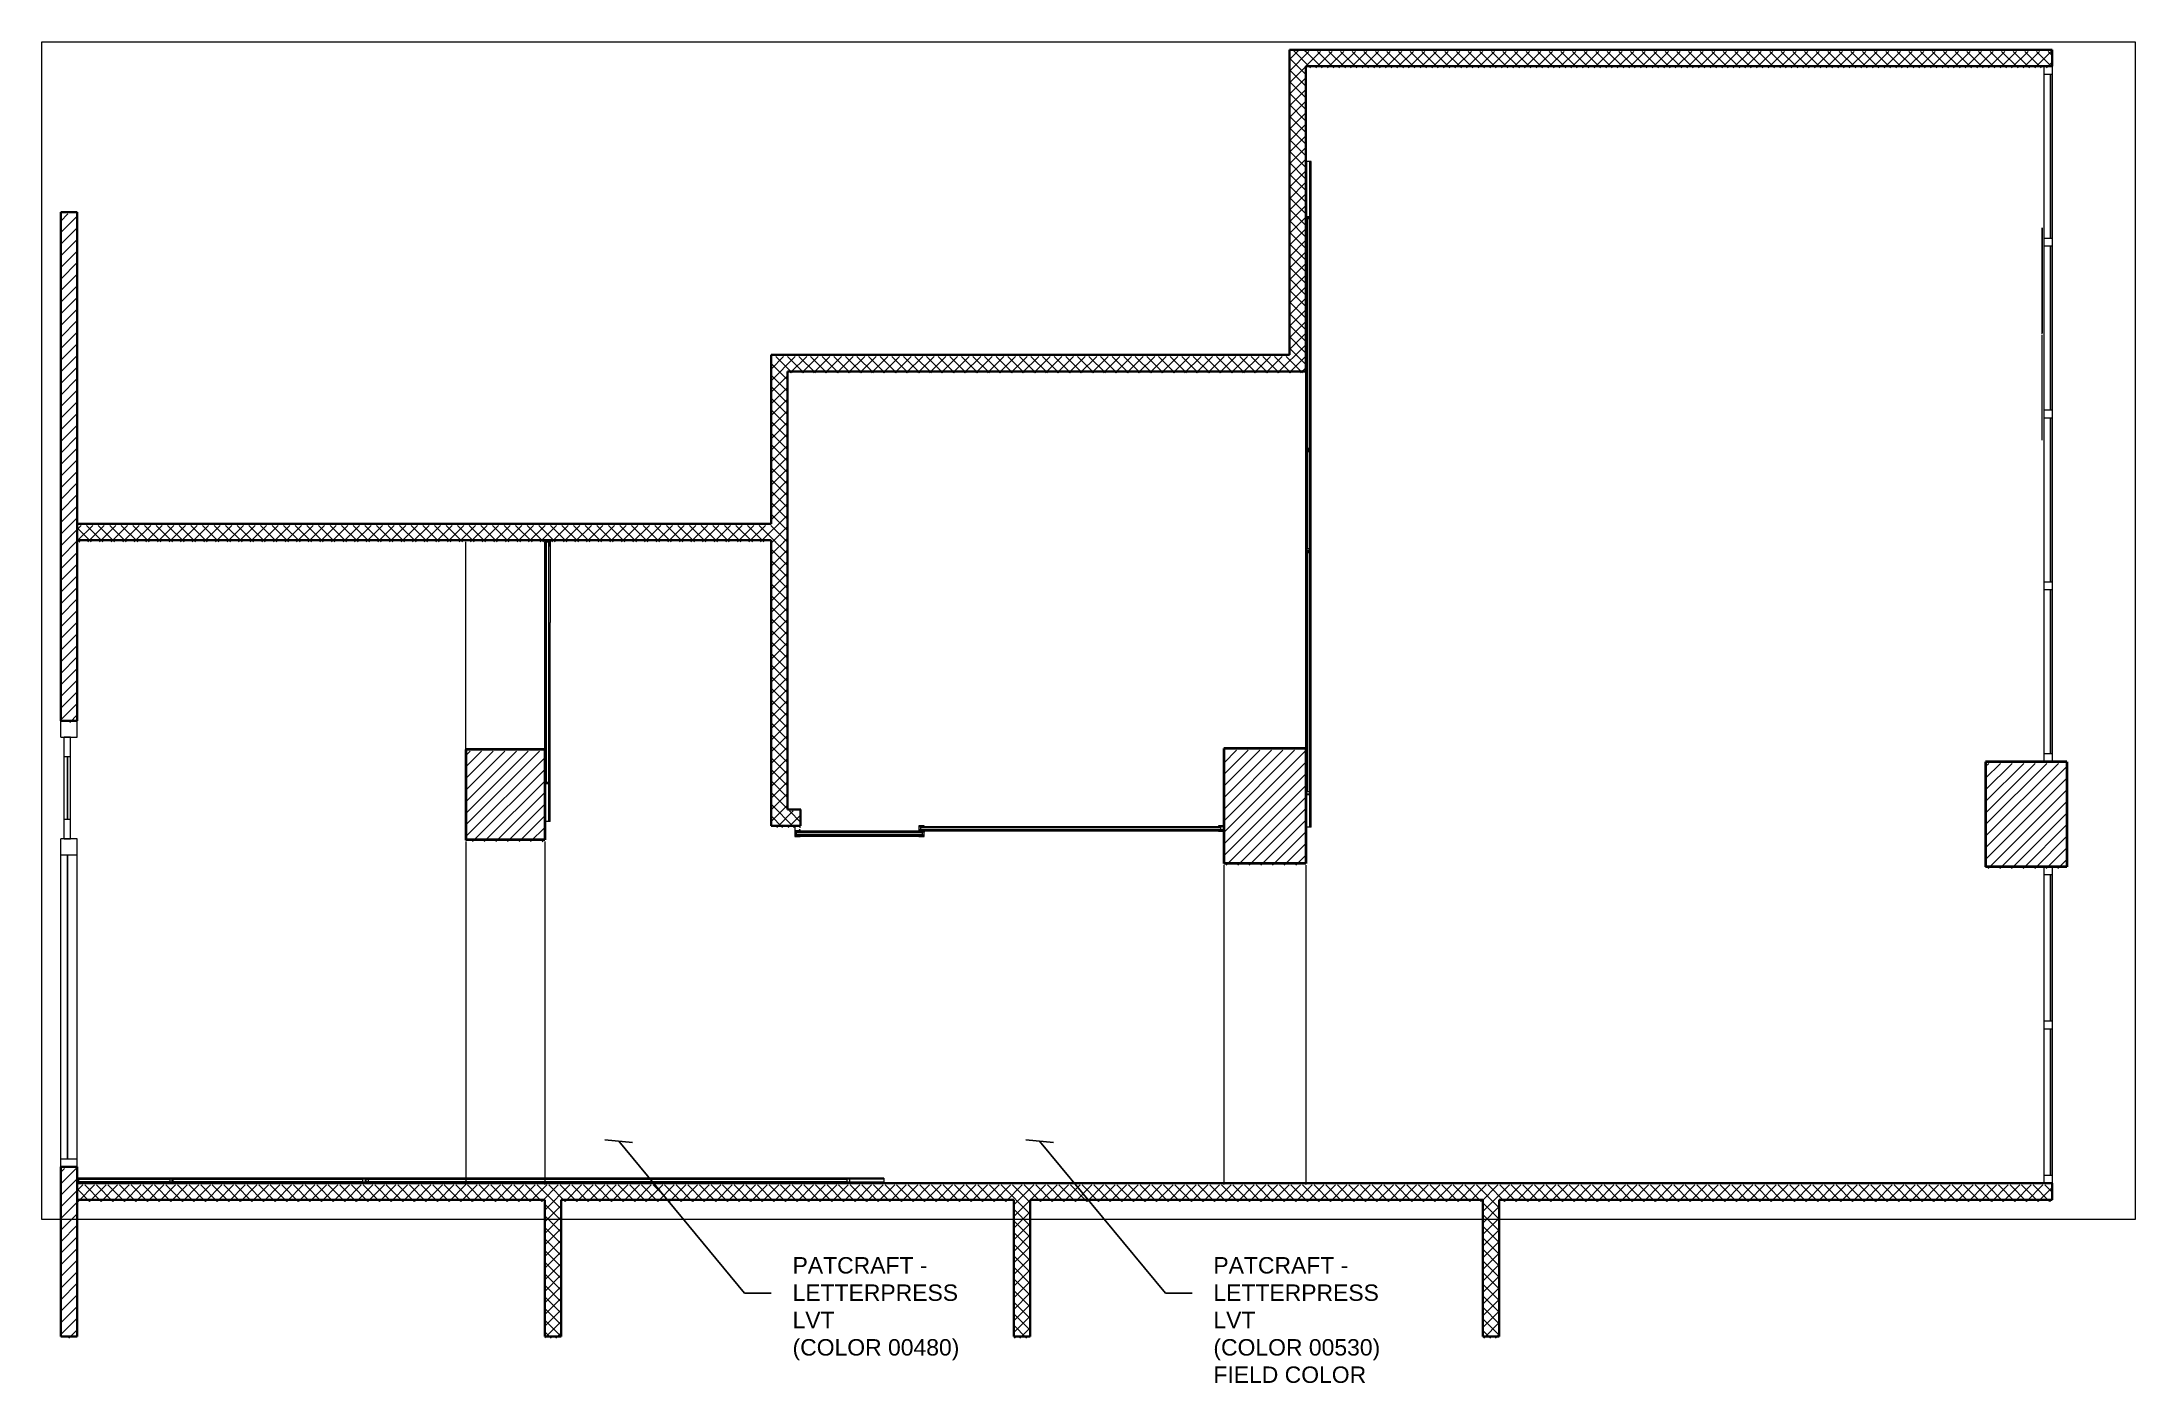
# Model space of a CAD drawing. Extents: x 65572 to 67208, y 30718 to 33598.
# Drawn here: x 65910 to 66548, y 32709 to 33117 of the extents above; entities that cross this region are included whole.
import ezdxf

# ---------------------------------------------------------------- set-up
doc = ezdxf.new("R2010")
doc.units = 0
doc.header["$LTSCALE"] = 0.5
doc.header["$MEASUREMENT"] = 0
doc.linetypes.add('HIDDEN', pattern=[0.375, 0.25, -0.125])
doc.layers.get('0').update_dxf_attribs({"linetype": 'CONTINUOUS'})
for name, color, linetype, lineweight in [('Annotations', 40, 'CONTINUOUS', 5), ('Framing', 142, 'CONTINUOUS', 13), ('Hatches', 8, 'CONTINUOUS', 5), ('Layout', 154, 'CONTINUOUS', 5), ('Projections', 151, 'HIDDEN', 5), ('Structure', 7, 'CONTINUOUS', 40), ('Viewed', 150, 'CONTINUOUS', 9), ('Walls', 7, 'CONTINUOUS', 35)]:
    doc.layers.add(name, color=color, linetype=linetype, lineweight=lineweight)
doc.styles.get("Standard").update_dxf_attribs({"font": 'arial.ttf'})
doc.dimstyles.new('ARCH', dxfattribs={"dimscale": 96, "dimtxt": 0.0625, "dimasz": 0.0625, "dimexe": 0.04, "dimexo": 0.09375, "dimgap": 0.03125, "dimtad": 1, "dimdec": 0, "dimrnd": 0.0625, "dimzin": 3, "dimdsep": 46, "dimlunit": 4, "dimtxsty": 'Standard', "dimblk1": 'ARCHTICK', "dimblk2": 'ARCHTICK', "dimsah": 1, "dimcen": 0, "dimdle": 0.03125, "dimclrd": 256, "dimclre": 256, "dimclrt": 256, "dimazin": 0, "dimtfac": 1, "dimtdec": 0, "dimtmove": 2, "dimatfit": 3, "dimldrblk": 'OBLIQUE', "dimfxl": 0.3, "dimfxlon": 1, "dimfrac": 2, "dimarcsym": 0})
picture_1 = doc.add_image_def('image1.jpg', size_in_pixel=(1920, 1080))
pattern_1 = [(45, (63665.679, 31480.5731), (-1.767767, 1.767767), [])]

msp = doc.modelspace()

# ---------------------------------------------------------------- texts
at = {"layer": 'Annotations', "char_height": 5, "width": 62.364, "attachment_point": 1}
for s, insert in [('{PATCRAFT - LETTERPRESS LVT\\P(COLOR 00480)}', (66139.18, 32746.98)), ('{PATCRAFT - LETTERPRESS\\PLVT\\P(COLOR 00530)\\PFIELD COLOR}', (66267.47, 32746.98))]:
    msp.add_mtext(s, dxfattribs=dict(at, insert=insert))

# ---------------------------------------------------------------- blocks, each defined once
blk = doc.blocks.new('_ArchTick')
at = {"const_width": 0.15}
blk.add_lwpolyline([(-0.5, -0.5), (0.5, 0.5)], dxfattribs=at)

# ---------------------------------------------------------------- hatches: boundary and pattern name
at = {"layer": 'Hatches'}
h = msp.add_hatch(dxfattribs=at)
h.set_pattern_fill('ANSI31', color=256, scale=20, style=0)
h.set_pattern_definition(pattern_1)
h.paths.add_polyline_path([(65921.12, 33064.98), (65916.12, 33064.98), (65916.12, 32909.98), (65921.12, 32909.98)])
h = msp.add_hatch(dxfattribs=at)
h.set_pattern_fill('ANSI31', color=256, scale=20, style=0)
h.set_pattern_definition(pattern_1)
h.paths.add_polyline_path([(65916.12, 32722.28), (65921.12, 32722.28), (65921.12, 32767.98), (65921.12, 32763.98), (65921.12, 32773.98), (65916.12, 32773.98)])
h = msp.add_hatch(dxfattribs=at)
h.set_pattern_fill('ANSI37', color=256, scale=20, style=0)
h.set_pattern_definition([(45, (63665.679, 31480.5731), (-1.767767, 1.767767), []), (135, (63665.679, 31480.5731), (-1.767767, -1.767767), [])])
h.paths.add_polyline_path([(66349.62, 32722.28), (66354.62, 32722.28), (66354.62, 32763.98), (66523.12, 32763.98), (66523.12, 32768.98), (65921.12, 32768.98), (65921.12, 32763.98), (66063.62, 32763.98), (66063.62, 32722.28), (66068.62, 32722.28), (66068.62, 32763.98), (66206.62, 32763.98), (66206.62, 32722.28), (66211.62, 32722.28), (66211.62, 32763.98), (66349.62, 32763.98)])

# ---------------------------------------------------------------- linework, layer by layer
at = {"color": 0}
for p, q in [((66520.11, 33028.76), (66520.11, 33060.76)), ((66185.62, 33016.97), (66233.62, 33016.97)), ((66233.62, 33016.97), (66281.62, 33016.97)), ((66067.37, 32965.47), (66066.62, 32965.47)), ((66092.87, 32965.47), (66067.37, 32965.47)), ((66092.87, 32965.47), (66067.37, 32965.47)), ((66093.62, 32965.47), (66092.87, 32965.47)), ((66094.37, 32965.47), (66093.62, 32965.47)), ((65921.12, 32764.47), (65921.12, 32769.47))]:
    msp.add_line(p, q, dxfattribs=at)
at = {"layer": 'Framing'}
for p, q in [((66511.12, 33109.97), (66511.12, 33109.91)), ((66520.62, 33109.97), (66520.62, 33107.47)), ((66523.12, 33109.97), (66520.62, 33109.97)), ((66523.12, 33107.47), (66520.62, 33107.47)), ((66522.5, 33107.47), (66522.5, 33057.59)), ((66522.62, 33107.47), (66522.5, 33107.47)), ((66522.62, 33107.47), (66522.62, 33057.59)), ((66523.12, 33109.97), (66523.12, 33107.47)), ((66523.12, 33109.97), (66523.12, 33109.91)), ((66523.12, 33109.91), (66523.2, 33109.91)), ((66295.62, 33064.09), (66295.62, 33062.47)), ((66297.25, 33064.09), (66295.62, 33064.09)), ((66295.62, 33062.47), (66296, 33062.47)), ((66295.73, 33063.99), (66297.14, 33063.99)), ((66295.73, 33062.57), (66295.73, 33063.99)), ((66295.89, 33062.57), (66295.73, 33062.57)), ((66295.89, 33062.75), (66295.89, 33062.57)), ((66296, 33062.75), (66295.89, 33062.75)), ((66296, 33062.47), (66296, 33062.75)), ((66296.12, 33063.57), (66296.12, 32993.53)), ((66296.12, 33063.57), (66296.75, 33063.57)), ((66296.75, 33063.57), (66296.75, 32993.53)), ((66296.87, 33062.75), (66296.87, 33062.47)), ((66296.98, 33062.75), (66296.87, 33062.75)), ((66296.87, 33062.47), (66297.25, 33062.47)), ((66296.98, 33062.57), (66296.98, 33062.75)), ((66297.14, 33062.57), (66296.98, 33062.57)), ((66297.14, 33063.99), (66297.14, 33062.57)), ((66297.25, 33062.47), (66297.25, 33064.09)), ((66520.62, 33057.59), (66520.62, 33055.09)), ((66520.62, 33057.59), (66523.12, 33057.59)), ((66523.12, 33055.09), (66520.62, 33055.09)), ((66522.5, 33057.59), (66522.62, 33057.59)), ((66522.5, 33055.09), (66522.5, 33005.22)), ((66522.62, 33055.09), (66522.5, 33055.09)), ((66522.62, 33055.09), (66522.62, 33005.22)), ((66523.12, 33057.59), (66523.12, 33055.09)), ((66520.62, 33005.22), (66520.62, 33002.72)), ((66520.62, 33005.22), (66523.12, 33005.22)), ((66522.5, 33005.22), (66522.62, 33005.22)), ((66523.12, 33005.22), (66523.12, 33002.72)), ((66523.12, 33002.72), (66520.62, 33002.72)), ((66522.5, 33002.72), (66522.5, 32952.84)), ((66522.62, 33002.72), (66522.5, 33002.72)), ((66522.62, 33002.72), (66522.62, 32952.84)), ((66295.62, 32994.59), (66295.62, 32992.97)), ((66296, 32994.59), (66295.62, 32994.59)), ((66295.62, 32992.97), (66295.62, 32991.34)), ((66297.25, 32992.97), (66295.62, 32992.97)), ((66295.62, 32992.97), (66297.25, 32992.97)), ((66295.62, 32991.34), (66296, 32991.34)), ((66295.73, 32994.49), (66295.89, 32994.49)), ((66295.73, 32993.07), (66295.73, 32994.49)), ((66297.14, 32993.07), (66295.73, 32993.07)), ((66295.73, 32992.86), (66297.14, 32992.86)), ((66295.73, 32991.45), (66295.73, 32992.86)), ((66295.89, 32991.45), (66295.73, 32991.45)), ((66295.89, 32994.49), (66295.89, 32994.31)), ((66295.89, 32994.31), (66296, 32994.31)), ((66295.89, 32991.62), (66295.89, 32991.45)), ((66296, 32991.62), (66295.89, 32991.62)), ((66296, 32994.31), (66296, 32994.59)), ((66296, 32993.07), (66296, 32994.31)), ((66296, 32991.34), (66296, 32991.62)), ((66296.12, 32993.53), (66296.75, 32993.53)), ((66296.12, 32992.56), (66296.12, 32963.03)), ((66296.12, 32992.56), (66296.75, 32992.56)), ((66296.75, 32992.56), (66296.75, 32963.03)), ((66296.87, 32994.59), (66296.87, 32994.31)), ((66297.25, 32994.59), (66296.87, 32994.59)), ((66296.87, 32994.31), (66296.98, 32994.31)), ((66296.87, 32991.62), (66296.87, 32991.34)), ((66296.98, 32991.62), (66296.87, 32991.62)), ((66296.87, 32991.34), (66297.25, 32991.34)), ((66296.98, 32994.49), (66297.14, 32994.49)), ((66296.98, 32994.31), (66296.98, 32994.49)), ((66296.98, 32991.45), (66296.98, 32991.62)), ((66297.14, 32991.45), (66296.98, 32991.45)), ((66297.14, 32994.49), (66297.14, 32993.07)), ((66297.14, 32992.86), (66297.14, 32991.45)), ((66297.25, 32992.97), (66297.25, 32994.59)), ((66297.25, 32991.34), (66297.25, 32992.97)), ((66063.62, 32965.47), (66063.62, 32963.84)), ((66065.25, 32965.47), (66063.62, 32965.47)), ((66063.73, 32965.36), (66065.14, 32965.36)), ((66063.73, 32963.95), (66063.73, 32965.36)), ((66064.12, 32965.06), (66064.75, 32965.06)), ((66064.87, 32964.12), (66064.87, 32965.47)), ((66065.14, 32965.36), (66065.14, 32963.95)), ((66065.25, 32965.47), (66065.25, 32964.72)), ((66065.25, 32963.84), (66065.25, 32965.47)), ((66063.62, 32963.84), (66064, 32963.84)), ((66063.89, 32963.95), (66063.73, 32963.95)), ((66063.89, 32964.12), (66063.89, 32963.95)), ((66064, 32964.12), (66063.89, 32964.12)), ((66064, 32963.84), (66064, 32964.12)), ((66064.87, 32964.12), (66064.87, 32963.84)), ((66064.98, 32964.12), (66064.87, 32964.12)), ((66064.87, 32963.84), (66065.25, 32963.84)), ((66064.98, 32963.95), (66064.98, 32964.12)), ((66065.14, 32963.95), (66064.98, 32963.95)), ((66295.62, 32963.84), (66295.62, 32962.21)), ((66296, 32963.84), (66295.62, 32963.84)), ((66295.62, 32962.21), (66297.25, 32962.21)), ((66295.62, 32962.21), (66295.62, 32960.59)), ((66297.25, 32962.21), (66295.62, 32962.21)), ((66295.62, 32960.59), (66296, 32960.59)), ((66295.73, 32963.73), (66295.89, 32963.73)), ((66295.73, 32962.32), (66295.73, 32963.73)), ((66297.14, 32962.32), (66295.73, 32962.32)), ((66295.73, 32962.11), (66297.14, 32962.11)), ((66295.73, 32960.69), (66295.73, 32962.11)), ((66295.89, 32960.69), (66295.73, 32960.69)), ((66295.89, 32963.73), (66295.89, 32963.56)), ((66295.89, 32963.56), (66296, 32963.56)), ((66295.89, 32960.87), (66295.89, 32960.69)), ((66296, 32960.87), (66295.89, 32960.87)), ((66296, 32963.56), (66296, 32963.84)), ((66296, 32962.32), (66296, 32963.56)), ((66296, 32960.87), (66296, 32962.21)), ((66296, 32960.59), (66296, 32960.87)), ((66296.12, 32963.03), (66296.75, 32963.03)), ((66296.12, 32961.81), (66296.75, 32961.81)), ((66296.87, 32963.84), (66296.87, 32963.56)), ((66297.25, 32963.84), (66296.87, 32963.84)), ((66296.87, 32963.56), (66296.98, 32963.56)), ((66296.87, 32960.87), (66296.87, 32960.59)), ((66296.98, 32960.87), (66296.87, 32960.87)), ((66296.87, 32960.59), (66297.25, 32960.59)), ((66296.98, 32963.73), (66297.14, 32963.73)), ((66296.98, 32963.56), (66296.98, 32963.73)), ((66296.98, 32960.69), (66296.98, 32960.87)), ((66297.14, 32960.69), (66296.98, 32960.69)), ((66297.14, 32963.73), (66297.14, 32962.32)), ((66297.14, 32962.11), (66297.14, 32960.69)), ((66297.25, 32962.21), (66297.25, 32963.84)), ((66297.25, 32960.59), (66297.25, 32962.21)), ((66520.62, 32952.84), (66520.62, 32950.34)), ((66520.62, 32952.84), (66523.12, 32952.84)), ((66522.5, 32952.84), (66522.62, 32952.84)), ((66523.12, 32952.84), (66523.12, 32950.34)), ((66523.12, 32950.34), (66520.62, 32950.34)), ((66522.62, 32950.34), (66522.5, 32950.34)), ((65916.12, 32905.47), (65916.12, 32910.47)), ((65921.12, 32905.47), (65921.12, 32910.47)), ((65916.12, 32905.47), (65921.12, 32905.47)), ((65919.12, 32905.43), (65917.12, 32905.43)), ((65917.12, 32899.43), (65917.12, 32905.43)), ((65919.12, 32899.43), (65919.12, 32905.43)), ((65919.12, 32899.43), (65917.12, 32899.43)), ((65918.24, 32899.43), (65918.12, 32899.43)), ((65918.12, 32880.51), (65918.12, 32899.43)), ((65918.24, 32880.51), (65918.24, 32899.43)), ((65917.12, 32874.51), (65917.12, 32880.51)), ((65917.12, 32880.51), (65919.12, 32880.51)), ((65918.12, 32880.51), (65918.24, 32880.51)), ((65919.12, 32874.51), (65919.12, 32880.51)), ((66177.64, 32878.47), (66177.64, 32878.09)), ((66177.64, 32878.47), (66177.64, 32876.84)), ((66179.27, 32878.47), (66177.64, 32878.47)), ((66177.64, 32878.36), (66177.64, 32876.95)), ((66177.64, 32877.22), (66177.64, 32876.84)), ((66177.64, 32876.84), (66179.27, 32876.84)), ((66179.27, 32876.84), (66177.64, 32876.84)), ((66177.64, 32876.84), (66177.64, 32876.47)), ((66177.64, 32876.47), (66177.92, 32876.47)), ((66177.64, 32875.59), (66177.64, 32875.22)), ((66177.92, 32875.59), (66177.64, 32875.59)), ((66177.75, 32878.36), (66179.16, 32878.36)), ((66177.75, 32876.95), (66177.75, 32878.36)), ((66179.16, 32876.95), (66177.75, 32876.95)), ((66177.75, 32876.74), (66179.16, 32876.74)), ((66177.75, 32876.57), (66177.75, 32876.74)), ((66177.92, 32876.57), (66177.75, 32876.57)), ((66177.75, 32875.49), (66177.92, 32875.49)), ((66177.75, 32875.32), (66177.75, 32875.49)), ((66177.92, 32876.47), (66177.92, 32876.57)), ((66177.92, 32875.49), (66177.92, 32875.59)), ((66178.3, 32877.34), (66178.3, 32877.97)), ((66178.8, 32875.72), (66178.8, 32876.34)), ((66178.99, 32878.2), (66178.99, 32878.09)), ((66179.16, 32878.2), (66178.99, 32878.2)), ((66178.99, 32878.09), (66179.27, 32878.09)), ((66178.99, 32877.22), (66178.99, 32877.11)), ((66179.27, 32877.22), (66178.99, 32877.22)), ((66178.99, 32877.11), (66179.16, 32877.11)), ((66179.16, 32878.36), (66179.16, 32878.2)), ((66179.16, 32877.11), (66179.16, 32876.95)), ((66179.16, 32876.74), (66179.16, 32875.32)), ((66179.27, 32878.09), (66179.27, 32878.47)), ((66179.27, 32876.84), (66179.27, 32877.22)), ((66179.27, 32875.22), (66179.27, 32876.84)), ((66179.27, 32876.84), (66179.27, 32876.47)), ((65916.12, 32869.47), (65916.12, 32874.47)), ((65921.12, 32874.47), (65916.12, 32874.47)), ((65921.12, 32869.47), (65916.12, 32869.47)), ((65917.12, 32874.51), (65919.12, 32874.51)), ((65918.24, 32869.47), (65918.12, 32869.47)), ((65918.12, 32776.97), (65918.12, 32869.47)), ((65918.24, 32776.97), (65918.24, 32869.47)), ((65921.12, 32869.47), (65921.12, 32874.47)), ((66177.64, 32875.22), (66179.27, 32875.22)), ((66179.16, 32875.32), (66177.75, 32875.32)), ((66520.62, 32818.97), (66520.62, 32816.47)), ((66520.62, 32818.97), (66523.12, 32818.97)), ((66522.5, 32818.97), (66522.62, 32818.97)), ((66523.12, 32818.97), (66523.12, 32816.47)), ((66523.12, 32816.47), (66520.62, 32816.47)), ((66522.5, 32816.47), (66522.5, 32771.97)), ((66522.62, 32816.47), (66522.5, 32816.47)), ((66522.62, 32816.47), (66522.62, 32771.97)), ((65916.12, 32774.47), (65916.12, 32776.97)), ((65916.12, 32776.97), (65921.12, 32776.97)), ((65918.12, 32776.97), (65918.24, 32776.97)), ((65921.12, 32774.47), (65921.12, 32776.97)), ((65921.12, 32771.09), (65921.12, 32769.47)), ((65922.75, 32771.09), (65921.12, 32771.09)), ((65922.47, 32769.84), (65921.12, 32769.84)), ((65921.12, 32769.47), (65922.75, 32769.47)), ((65921.23, 32770.99), (65922.64, 32770.99)), ((65921.23, 32769.57), (65921.23, 32770.99)), ((65922.64, 32769.57), (65921.23, 32769.57)), ((65949.46, 32770.59), (65921.57, 32770.59)), ((65921.57, 32769.97), (65921.57, 32770.59)), ((65949.46, 32769.97), (65921.57, 32769.97)), ((65922.47, 32770.82), (65922.47, 32770.72)), ((65922.64, 32770.82), (65922.47, 32770.82)), ((65922.47, 32770.72), (65922.75, 32770.72)), ((65922.47, 32769.84), (65922.47, 32769.74)), ((65922.75, 32769.84), (65922.47, 32769.84)), ((65922.47, 32769.74), (65922.64, 32769.74)), ((65922.64, 32770.99), (65922.64, 32770.82)), ((65922.64, 32769.74), (65922.64, 32769.57)), ((65922.75, 32770.72), (65922.75, 32771.09)), ((65922.75, 32769.47), (65922.75, 32769.84)), ((65950.06, 32771.09), (65948.44, 32771.09)), ((65948.44, 32771.09), (65948.44, 32770.72)), ((65948.44, 32770.72), (65948.72, 32770.72)), ((65948.44, 32769.84), (65948.44, 32769.47)), ((65948.72, 32769.84), (65948.44, 32769.84)), ((65948.44, 32769.47), (65950.06, 32769.47)), ((65948.54, 32770.99), (65949.95, 32770.99)), ((65948.54, 32770.82), (65948.54, 32770.99)), ((65948.72, 32770.82), (65948.54, 32770.82)), ((65948.54, 32769.74), (65948.72, 32769.74)), ((65948.54, 32769.57), (65948.54, 32769.74)), ((65949.95, 32769.57), (65948.54, 32769.57)), ((65948.72, 32770.72), (65948.72, 32770.82)), ((65949.95, 32769.84), (65948.72, 32769.84)), ((65948.72, 32769.74), (65948.72, 32769.84)), ((65949.46, 32769.97), (65949.46, 32770.59)), ((65949.95, 32770.99), (65949.95, 32769.57)), ((65950.06, 32769.47), (65950.06, 32771.09)), ((65950.06, 32771.09), (65950.06, 32769.47)), ((65951.69, 32771.09), (65950.06, 32771.09)), ((65951.4, 32769.84), (65950.06, 32769.84)), ((65950.06, 32769.47), (65951.69, 32769.47)), ((65950.17, 32770.99), (65951.58, 32770.99)), ((65950.17, 32769.57), (65950.17, 32770.99)), ((65951.58, 32769.57), (65950.17, 32769.57)), ((66008.14, 32770.59), (65950.37, 32770.59)), ((65950.37, 32769.97), (65950.37, 32770.59)), ((66008.14, 32769.97), (65950.37, 32769.97)), ((65951.4, 32770.82), (65951.4, 32770.72)), ((65951.58, 32770.82), (65951.4, 32770.82)), ((65951.4, 32770.72), (65951.69, 32770.72)), ((65951.4, 32769.84), (65951.4, 32769.74)), ((65951.69, 32769.84), (65951.4, 32769.84)), ((65951.4, 32769.74), (65951.58, 32769.74)), ((65951.58, 32770.99), (65951.58, 32770.82)), ((65951.58, 32769.74), (65951.58, 32769.57)), ((65951.69, 32770.72), (65951.69, 32771.09)), ((65951.69, 32769.47), (65951.69, 32769.84)), ((66009.02, 32771.09), (66007.39, 32771.09)), ((66007.39, 32771.09), (66007.39, 32770.72)), ((66007.39, 32770.72), (66007.67, 32770.72)), ((66007.39, 32769.84), (66007.39, 32769.47)), ((66007.67, 32769.84), (66007.39, 32769.84)), ((66007.39, 32769.47), (66009.02, 32769.47)), ((66007.5, 32770.99), (66008.91, 32770.99)), ((66007.5, 32770.82), (66007.5, 32770.99)), ((66007.67, 32770.82), (66007.5, 32770.82)), ((66007.5, 32769.74), (66007.67, 32769.74)), ((66007.5, 32769.57), (66007.5, 32769.74)), ((66008.91, 32769.57), (66007.5, 32769.57)), ((66007.67, 32770.72), (66007.67, 32770.82)), ((66008.91, 32769.84), (66007.67, 32769.84)), ((66007.67, 32769.74), (66007.67, 32769.84)), ((66008.14, 32769.97), (66008.14, 32770.59)), ((66008.91, 32770.99), (66008.91, 32769.57)), ((66009.02, 32769.47), (66009.02, 32771.09)), ((66009.02, 32771.09), (66010.64, 32771.09)), ((66009.02, 32769.47), (66009.02, 32771.09)), ((66155.78, 32770.59), (66009.02, 32770.59)), ((66009.02, 32769.97), (66009.02, 32770.59)), ((66009.02, 32769.97), (66009.02, 32770.59)), ((66155.78, 32769.97), (66009.02, 32769.97)), ((66010.64, 32769.47), (66009.02, 32769.47)), ((66009.12, 32770.99), (66009.12, 32769.57)), ((66010.54, 32770.99), (66009.12, 32770.99)), ((66009.12, 32769.84), (66010.36, 32769.84)), ((66009.12, 32769.57), (66010.54, 32769.57)), ((66009.9, 32769.97), (66009.9, 32770.59)), ((66010.36, 32770.82), (66010.54, 32770.82)), ((66010.36, 32770.72), (66010.36, 32770.82)), ((66010.64, 32770.72), (66010.36, 32770.72)), ((66010.36, 32769.84), (66010.64, 32769.84)), ((66010.36, 32769.74), (66010.36, 32769.84)), ((66010.54, 32769.74), (66010.36, 32769.74)), ((66010.54, 32770.82), (66010.54, 32770.99)), ((66010.54, 32769.57), (66010.54, 32769.74)), ((66010.64, 32771.09), (66010.64, 32770.72)), ((66010.64, 32769.84), (66010.64, 32769.47)), ((66156.66, 32771.09), (66155.04, 32771.09)), ((66155.04, 32771.09), (66155.04, 32770.72)), ((66155.04, 32770.72), (66155.32, 32770.72)), ((66155.04, 32769.84), (66155.04, 32769.47)), ((66155.32, 32769.84), (66155.04, 32769.84)), ((66155.04, 32769.47), (66156.66, 32769.47)), ((66155.14, 32770.99), (66156.56, 32770.99)), ((66155.14, 32770.82), (66155.14, 32770.99)), ((66155.32, 32770.82), (66155.14, 32770.82)), ((66155.14, 32769.74), (66155.32, 32769.74)), ((66155.14, 32769.57), (66155.14, 32769.74)), ((66156.56, 32769.57), (66155.14, 32769.57)), ((66155.32, 32770.72), (66155.32, 32770.82)), ((66156.56, 32769.84), (66155.32, 32769.84)), ((66155.32, 32769.74), (66155.32, 32769.84)), ((66155.78, 32769.97), (66155.78, 32770.59)), ((66155.78, 32769.97), (66155.78, 32770.59)), ((66156.56, 32770.99), (66156.56, 32769.57)), ((66156.66, 32769.47), (66156.66, 32771.09)), ((66156.66, 32769.47), (66156.66, 32771.09)), ((66156.66, 32769.97), (66156.66, 32770.59)), ((66156.66, 32769.97), (66156.66, 32770.59)), ((66520.62, 32771.97), (66520.62, 32769.47)), ((66520.62, 32771.97), (66523.12, 32771.97)), ((66520.62, 32769.47), (66523.12, 32769.47)), ((66522.5, 32771.97), (66522.62, 32771.97)), ((66523.12, 32771.97), (66523.12, 32769.47)), ((66523.2, 32769.41), (66523.12, 32769.41))]:
    msp.add_line(p, q, dxfattribs=at)
at = {"layer": 'Layout', "linetype": 'ByBlock'}
for p, q in [((66520.11, 33028.27), (66520.11, 33060.27)), ((66520.11, 32995.99), (66520.11, 33027.99))]:
    msp.add_line(p, q, dxfattribs=at)
at = {"layer": 'Viewed'}
for p, q in [((66520.62, 33107.47), (66520.62, 33057.59)), ((66523.12, 33107.47), (66523.12, 33057.59)), ((66296, 33080.98), (66295.62, 33080.98)), ((66296.87, 33080.98), (66296, 33080.98)), ((66296, 33064.09), (66296, 33080.98)), ((66296.87, 33064.09), (66296.87, 33080.98)), ((66297.25, 33080.98), (66296.87, 33080.98)), ((66297.25, 33064.09), (66297.25, 33080.98)), ((66296, 33062.75), (66296, 33063.99)), ((66296, 32994.59), (66296, 33062.47)), ((66296.87, 32993.07), (66296.87, 33063.99)), ((66297.25, 32994.59), (66297.25, 33062.47)), ((66520.62, 33055.09), (66520.62, 33005.22)), ((66523.12, 33055.09), (66523.12, 33005.22)), ((66520.62, 33002.72), (66520.62, 32952.84)), ((66523.12, 33002.72), (66523.12, 32952.84)), ((66296, 32991.62), (66296, 32992.86)), ((66296, 32963.84), (66296, 32991.34)), ((66296.87, 32962.32), (66296.87, 32992.86)), ((66297.25, 32963.84), (66297.25, 32991.34)), ((65917.12, 32880.51), (65917.12, 32899.43)), ((65919.12, 32880.51), (65919.12, 32899.43)), ((66178.99, 32877.22), (66177.75, 32877.22)), ((65916.12, 32776.97), (65916.12, 32869.47)), ((65921.12, 32776.97), (65921.12, 32869.47)), ((66520.62, 32816.47), (66520.62, 32771.97)), ((66523.12, 32816.47), (66523.12, 32771.97)), ((65949.95, 32770.72), (65921.23, 32770.72)), ((65948.44, 32771.09), (65922.75, 32771.09)), ((65948.44, 32769.84), (65922.75, 32769.84)), ((66008.91, 32770.72), (65950.17, 32770.72)), ((66007.39, 32771.09), (65951.69, 32771.09)), ((66007.39, 32769.84), (65951.69, 32769.84)), ((66167.05, 32771.09), (66009.02, 32771.09)), ((66167.05, 32770.72), (66009.02, 32770.72)), ((66167.05, 32769.84), (66009.02, 32769.84)), ((66167.05, 32771.09), (66167.05, 32770.72)), ((66167.05, 32770.72), (66167.05, 32769.84)), ((66167.05, 32769.84), (66167.05, 32769.47))]:
    msp.add_line(p, q, dxfattribs=at)
at = {"layer": 'Viewed', "linetype": 'ByBlock'}
msp.add_line((66065.25, 32964.72), (66065.25, 32940.47), dxfattribs=at)
at = {"layer": 'Walls'}
for p, q in [((66290.62, 33114.97), (66290.62, 33021.97)), ((66523.12, 33114.97), (66290.62, 33114.97)), ((66523.12, 33109.97), (66523.12, 33114.97)), ((66295.62, 33109.97), (66523.12, 33109.97)), ((66295.62, 33016.97), (66295.62, 33109.97)), ((65916.12, 33065.47), (65921.12, 33065.47)), ((65916.12, 32910.47), (65916.12, 33065.47)), ((65921.12, 33065.47), (65921.12, 32910.47)), ((66132.62, 33021.97), (66132.62, 32970.47)), ((66290.62, 33021.97), (66132.62, 33021.97)), ((66137.62, 33016.97), (66185.62, 33016.97)), ((66137.62, 33016.97), (66295.62, 33016.97)), ((65921.12, 32970.47), (65921.12, 32965.47)), ((66132.62, 32970.47), (65921.12, 32970.47)), ((65921.12, 32910.47), (65916.12, 32910.47)), ((65916.12, 32910.47), (65921.12, 32910.47)), ((65916.12, 32774.47), (65921.12, 32774.47)), ((65916.12, 32722.77), (65916.12, 32774.47)), ((65921.12, 32774.47), (65916.12, 32774.47)), ((65921.12, 32774.47), (65921.12, 32722.77)), ((65921.12, 32769.47), (66523.12, 32769.47)), ((66523.12, 32769.47), (66523.12, 32764.47)), ((66063.62, 32764.47), (65921.12, 32764.47)), ((66063.62, 32722.77), (66063.62, 32764.47)), ((66206.62, 32764.47), (66068.62, 32764.47)), ((66068.62, 32764.47), (66068.62, 32722.77)), ((66206.62, 32722.77), (66206.62, 32764.47)), ((66349.62, 32764.47), (66211.62, 32764.47)), ((66211.62, 32764.47), (66211.62, 32722.77)), ((66349.62, 32722.77), (66349.62, 32764.47)), ((66523.12, 32764.47), (66354.62, 32764.47)), ((66354.62, 32764.47), (66354.62, 32722.77)), ((65921.12, 32722.77), (65916.12, 32722.77)), ((66068.62, 32722.77), (66063.62, 32722.77)), ((66211.62, 32722.77), (66206.62, 32722.77)), ((66354.62, 32722.77), (66349.62, 32722.77))]:
    msp.add_line(p, q, dxfattribs=at)

msp.set_redraw_order([(e.dxf.handle, doc.entitydb.next_handle()) for e in msp.query("TEXT MTEXT ATTDEF DIMENSION ARC_DIMENSION")])  # texts and dimensions are drawn at this point

# ---------------------------------------------------------------- pictures from other files: only their frames are drawn
at = {"layer": 'Annotations', "linetype": 'ByBlock'}
image = msp.add_image(picture_1, insert=(65910.34, 32758.48), size_in_units=(638.11, 358.94), dxfattribs=at)
image.dxf.flags = 7

# ---------------------------------------------------------------- leaders
for points in [[(66086.18, 32782.3), (66124.56, 32736.03), (66132.69, 32736.03)], [(66214.47, 32782.3), (66252.84, 32736.03), (66260.97, 32736.03)]]:
    msp.add_leader(points, dimstyle='ARCH', dxfattribs=at)

# ---------------------------------------------------------------- next in the draw order: wipeouts: each hides what was drawn before it
at = {"linetype": 'ByBlock'}
for points in [[(66132.62, 32964.98), (66132.62, 32877.98), (66141.62, 32877.98), (66141.7, 32882.93), (66137.62, 32882.98), (66137.62, 32964.98)], [(66039.7, 32873.62), (66039.62, 32901.17), (66063.62, 32901.17), (66063.62, 32873.62)], [(66270.62, 32901.48), (66295.62, 32901.48), (66295.62, 32866.48), (66270.62, 32866.48)], [(66502.87, 32897.48), (66527.62, 32897.48), (66527.62, 32865.48), (66502.87, 32865.48)]]:
    msp.add_wipeout(points, dxfattribs=at).dxf.layer = 'Annotations'

# ---------------------------------------------------------------- next in the draw order: hatches: boundary and pattern name
at = {"layer": 'Hatches'}
h = msp.add_hatch(dxfattribs=at)
h.set_pattern_fill('ANSI37', color=256, scale=20, style=0)
h.set_pattern_definition([(45, (63665.679, 31480.5731), (-1.767767, 1.767767), []), (135, (63665.679, 31480.5731), (-1.767767, -1.767767), [])])
h.paths.add_polyline_path([(66290.62, 33021.48), (66132.62, 33021.48), (66132.62, 32969.98), (65921.12, 32969.98), (65921.12, 32964.98), (66132.62, 32964.98), (66132.62, 32877.98), (66141.62, 32877.98), (66141.62, 32882.98), (66137.62, 32882.98), (66137.62, 33016.48), (66295.62, 33016.48), (66295.62, 33109.48), (66523.12, 33109.48), (66523.12, 33114.48), (66295.62, 33114.48), (66295.62, 33115.03), (66290.62, 33115.04)])
h = msp.add_hatch(dxfattribs=at)
h.set_pattern_fill('ANSI31', color=256, scale=20, style=0)
h.set_pattern_definition([(45, (63665.679, 31480.5731), (-1.767767, 1.767767), [])])
h.paths.add_polyline_path([(66039.62, 32901.17), (66063.62, 32901.17), (66063.62, 32873.67), (66039.62, 32873.67)])
h = msp.add_hatch(dxfattribs=at)
h.set_pattern_fill('ANSI31', color=256, scale=20, style=0)
h.set_pattern_definition(pattern_1)
h.paths.add_polyline_path([(66270.62, 32901.48), (66295.62, 32901.48), (66295.62, 32866.48), (66270.62, 32866.48)])
h = msp.add_hatch(dxfattribs=at)
h.set_pattern_fill('ANSI31', color=256, scale=20, style=0)
h.set_pattern_definition(pattern_1)
h.paths.add_polyline_path([(66502.87, 32897.48), (66527.62, 32897.48), (66527.62, 32865.48), (66502.87, 32865.48)])

# ---------------------------------------------------------------- next in the draw order: linework, layer by layer
at = {"color": 0}
msp.add_line((66295.62, 32901.97), (66295.62, 33016.97), dxfattribs=at)
at = {"layer": 'Framing'}
for p, q in [((66064.12, 32965.06), (66064.12, 32891.74)), ((66064.75, 32965.06), (66064.75, 32891.74)), ((66296.12, 32961.81), (66296.12, 32888.86)), ((66296.75, 32961.81), (66296.75, 32888.86)), ((66522.5, 32950.34), (66522.5, 32900.47)), ((66522.62, 32950.34), (66522.62, 32900.47)), ((66520.62, 32900.47), (66520.62, 32897.97)), ((66520.62, 32900.47), (66523.12, 32900.47)), ((66520.62, 32897.97), (66523.12, 32897.97)), ((66522.5, 32900.47), (66522.62, 32900.47)), ((66523.12, 32900.47), (66523.12, 32897.97)), ((66063.62, 32892.93), (66063.62, 32891.3)), ((66064, 32892.93), (66063.62, 32892.93)), ((66063.62, 32891.3), (66065.25, 32891.3)), ((66063.73, 32892.82), (66063.89, 32892.82)), ((66063.73, 32891.41), (66063.73, 32892.82)), ((66065.14, 32891.41), (66063.73, 32891.41)), ((66063.89, 32892.82), (66063.89, 32892.65)), ((66063.89, 32892.65), (66064, 32892.65)), ((66064, 32892.65), (66064, 32892.93)), ((66064.12, 32891.74), (66064.75, 32891.74)), ((66064.87, 32892.93), (66064.87, 32892.65)), ((66065.25, 32892.93), (66064.87, 32892.93)), ((66064.87, 32891.41), (66064.87, 32892.65)), ((66064.87, 32892.65), (66064.98, 32892.65)), ((66064.98, 32892.82), (66065.14, 32892.82)), ((66064.98, 32892.65), (66064.98, 32892.82)), ((66065.14, 32892.82), (66065.14, 32891.41)), ((66065.25, 32891.3), (66065.25, 32892.93)), ((66295.62, 32889.59), (66295.62, 32887.96)), ((66296, 32889.59), (66295.62, 32889.59)), ((66295.73, 32889.48), (66295.89, 32889.48)), ((66295.73, 32888.07), (66295.73, 32889.48)), ((66295.89, 32889.48), (66295.89, 32889.31)), ((66295.89, 32889.31), (66296, 32889.31)), ((66296, 32889.31), (66296, 32889.59)), ((66296.12, 32888.86), (66296.75, 32888.86)), ((66296.87, 32889.59), (66296.87, 32889.31)), ((66297.25, 32889.59), (66296.87, 32889.59)), ((66296.87, 32888.07), (66296.87, 32889.31)), ((66296.87, 32889.31), (66296.98, 32889.31)), ((66296.98, 32889.48), (66297.14, 32889.48)), ((66296.98, 32889.31), (66296.98, 32889.48)), ((66297.14, 32889.48), (66297.14, 32888.07)), ((66297.25, 32887.96), (66297.25, 32889.59)), ((66295.62, 32887.96), (66297.25, 32887.96)), ((66297.14, 32888.07), (66295.73, 32888.07)), ((66139.89, 32878.47), (66139.89, 32876.84)), ((66141.52, 32878.47), (66139.89, 32878.47)), ((66139.89, 32876.84), (66141.52, 32876.84)), ((66139.89, 32876.84), (66139.89, 32875.22)), ((66141.52, 32876.84), (66139.89, 32876.84)), ((66139.89, 32876.84), (66139.89, 32876.47)), ((66139.89, 32876.47), (66139.89, 32875.59)), ((66139.89, 32875.59), (66139.89, 32875.22)), ((66140, 32878.36), (66141.41, 32878.36)), ((66140, 32876.95), (66140, 32878.36)), ((66141.41, 32876.95), (66140, 32876.95)), ((66140, 32876.74), (66141.41, 32876.74)), ((66140, 32875.32), (66140, 32876.74)), ((66178.8, 32876.34), (66140.35, 32876.34)), ((66140.35, 32875.72), (66140.35, 32876.34)), ((66178.8, 32875.72), (66140.35, 32875.72)), ((66141.24, 32878.2), (66141.24, 32878.09)), ((66141.41, 32878.2), (66141.24, 32878.2)), ((66141.24, 32878.09), (66141.52, 32878.09)), ((66141.24, 32877.22), (66141.24, 32877.11)), ((66141.52, 32877.22), (66141.24, 32877.22)), ((66141.24, 32877.11), (66141.41, 32877.11)), ((66141.24, 32876.57), (66141.24, 32876.47)), ((66141.41, 32876.57), (66141.24, 32876.57)), ((66141.24, 32876.47), (66141.52, 32876.47)), ((66141.24, 32875.59), (66141.24, 32875.49)), ((66141.52, 32875.59), (66141.24, 32875.59)), ((66141.24, 32875.49), (66141.41, 32875.49)), ((66141.41, 32878.36), (66141.41, 32878.2)), ((66141.41, 32877.11), (66141.41, 32876.95)), ((66141.41, 32876.74), (66141.41, 32876.57)), ((66141.41, 32875.49), (66141.41, 32875.32)), ((66141.52, 32878.09), (66141.52, 32878.47)), ((66141.52, 32876.84), (66141.52, 32877.22)), ((66141.52, 32876.47), (66141.52, 32876.84)), ((66141.52, 32875.22), (66141.52, 32875.59)), ((66269.7, 32877.97), (66178.3, 32877.97)), ((66269.7, 32877.34), (66178.3, 32877.34)), ((66270.62, 32878.47), (66269, 32878.47)), ((66269, 32878.47), (66269, 32878.09)), ((66269, 32878.09), (66269.28, 32878.09)), ((66269, 32877.22), (66269, 32876.84)), ((66269.28, 32877.22), (66269, 32877.22)), ((66269, 32876.84), (66270.62, 32876.84)), ((66269.1, 32878.36), (66270.52, 32878.36)), ((66269.1, 32878.2), (66269.1, 32878.36)), ((66269.28, 32878.2), (66269.1, 32878.2)), ((66269.1, 32877.11), (66269.28, 32877.11)), ((66269.1, 32876.95), (66269.1, 32877.11)), ((66270.52, 32876.95), (66269.1, 32876.95)), ((66269.28, 32878.09), (66269.28, 32878.2)), ((66270.52, 32878.09), (66269.28, 32878.09)), ((66270.52, 32877.22), (66269.28, 32877.22)), ((66269.28, 32877.11), (66269.28, 32877.22)), ((66269.7, 32877.34), (66269.7, 32877.97)), ((66270.52, 32878.36), (66270.52, 32876.95)), ((66270.62, 32878.47), (66270.62, 32878.09)), ((66270.62, 32876.84), (66270.62, 32878.47)), ((66270.62, 32878.09), (66270.62, 32877.22)), ((66270.62, 32877.22), (66270.62, 32876.84)), ((66139.89, 32875.22), (66141.52, 32875.22)), ((66141.41, 32875.32), (66140, 32875.32)), ((66520.62, 32865.97), (66520.62, 32863.47)), ((66523.12, 32865.97), (66520.62, 32865.97)), ((66523.12, 32863.47), (66520.62, 32863.47)), ((66522.5, 32863.47), (66522.5, 32818.97)), ((66522.62, 32863.47), (66522.5, 32863.47)), ((66522.62, 32863.47), (66522.62, 32818.97)), ((66523.12, 32865.97), (66523.12, 32863.47)), ((66523.12, 32865.97), (66523.12, 32865.91)), ((66523.2, 32865.91), (66523.12, 32865.91))]:
    msp.add_line(p, q, dxfattribs=at)
at = {"layer": 'Projections'}
for p, q in [((66039.62, 32901.17), (66039.62, 32964.98)), ((66063.62, 32901.17), (66063.62, 32964.98)), ((66039.62, 32873.62), (66039.62, 32768.98)), ((66063.62, 32873.62), (66063.62, 32768.98)), ((66270.62, 32866.48), (66270.62, 32769.03)), ((66295.62, 32866.48), (66295.62, 32768.98))]:
    msp.add_line(p, q, dxfattribs=at)
at = {"layer": 'Structure'}
for p, q in [((66039.62, 32901.66), (66039.62, 32874.16)), ((66063.62, 32901.66), (66039.62, 32901.66)), ((66063.62, 32901.66), (66063.62, 32874.16)), ((66295.62, 32901.97), (66270.62, 32901.97)), ((66270.62, 32901.97), (66270.62, 32866.97)), ((66295.62, 32901.97), (66295.62, 32866.97)), ((66502.87, 32897.97), (66502.87, 32865.97)), ((66527.62, 32897.97), (66502.87, 32897.97)), ((66527.62, 32897.97), (66527.62, 32865.97)), ((66063.62, 32874.16), (66039.62, 32874.16)), ((66039.7, 32874.11), (66039.7, 32874.16)), ((66295.62, 32866.97), (66270.62, 32866.97)), ((66527.62, 32865.97), (66502.87, 32865.97))]:
    msp.add_line(p, q, dxfattribs=at)
at = {"layer": 'Viewed', "linetype": 'ByBlock'}
for p, q in [((66064, 32891.41), (66064, 32965.36)), ((66063.62, 32901.66), (66063.62, 32963.84)), ((66064.87, 32892.93), (66064.87, 32963.84)), ((66132.62, 32952.47), (66132.62, 32953.22)), ((66065.25, 32879.76), (66065.25, 32940.47)), ((66064, 32879.76), (66064, 32891.3)), ((66064.87, 32879.76), (66064.87, 32891.3)), ((66064, 32879.76), (66063.62, 32879.76)), ((66064.87, 32879.76), (66064, 32879.76)), ((66065.25, 32879.76), (66064.87, 32879.76))]:
    msp.add_line(p, q, dxfattribs=at)
at = {"layer": 'Viewed'}
for p, q in [((66296, 32888.07), (66296, 32960.59)), ((66296.87, 32889.59), (66296.87, 32962.11)), ((66297.25, 32878.02), (66297.25, 32960.59)), ((66520.62, 32950.34), (66520.62, 32900.47)), ((66523.12, 32950.34), (66523.12, 32900.47)), ((66296, 32878.02), (66296, 32887.96)), ((66296.87, 32878.02), (66296.87, 32887.96)), ((66141.24, 32875.59), (66139.89, 32875.59)), ((66179.16, 32876.47), (66140, 32876.47)), ((66177.64, 32876.84), (66141.52, 32876.84)), ((66177.64, 32876.84), (66141.52, 32876.84)), ((66177.64, 32876.84), (66141.52, 32876.84)), ((66179.16, 32875.59), (66141.52, 32875.59)), ((66269, 32878.09), (66177.75, 32878.09)), ((66269, 32877.22), (66179.27, 32877.22)), ((66270.62, 32876.84), (66179.27, 32876.84)), ((66296, 32878.02), (66295.62, 32878.02)), ((66296.87, 32878.02), (66296, 32878.02)), ((66297.25, 32878.02), (66296.87, 32878.02)), ((66177.64, 32875.22), (66141.52, 32875.22)), ((66520.62, 32863.47), (66520.62, 32818.97)), ((66523.12, 32863.47), (66523.12, 32818.97))]:
    msp.add_line(p, q, dxfattribs=at)
at = {"layer": 'Walls'}
for p, q in [((66137.62, 32965.47), (66137.62, 33016.97)), ((65921.12, 32965.47), (66132.62, 32965.47)), ((66131.87, 32965.47), (66094.37, 32965.47)), ((66131.87, 32965.47), (66094.37, 32965.47)), ((66132.62, 32965.47), (66131.87, 32965.47)), ((66132.62, 32953.22), (66132.62, 32965.47)), ((66132.62, 32965.47), (66132.62, 32878.47)), ((66137.62, 32883.47), (66137.62, 32965.47)), ((66141.62, 32883.47), (66137.62, 32883.47)), ((66141.62, 32883.47), (66141.62, 32878.47)), ((66141.7, 32883.41), (66141.62, 32883.41)), ((66132.62, 32878.47), (66141.62, 32878.47))]:
    msp.add_line(p, q, dxfattribs=at)

doc.saveas('drawing.dxf')
